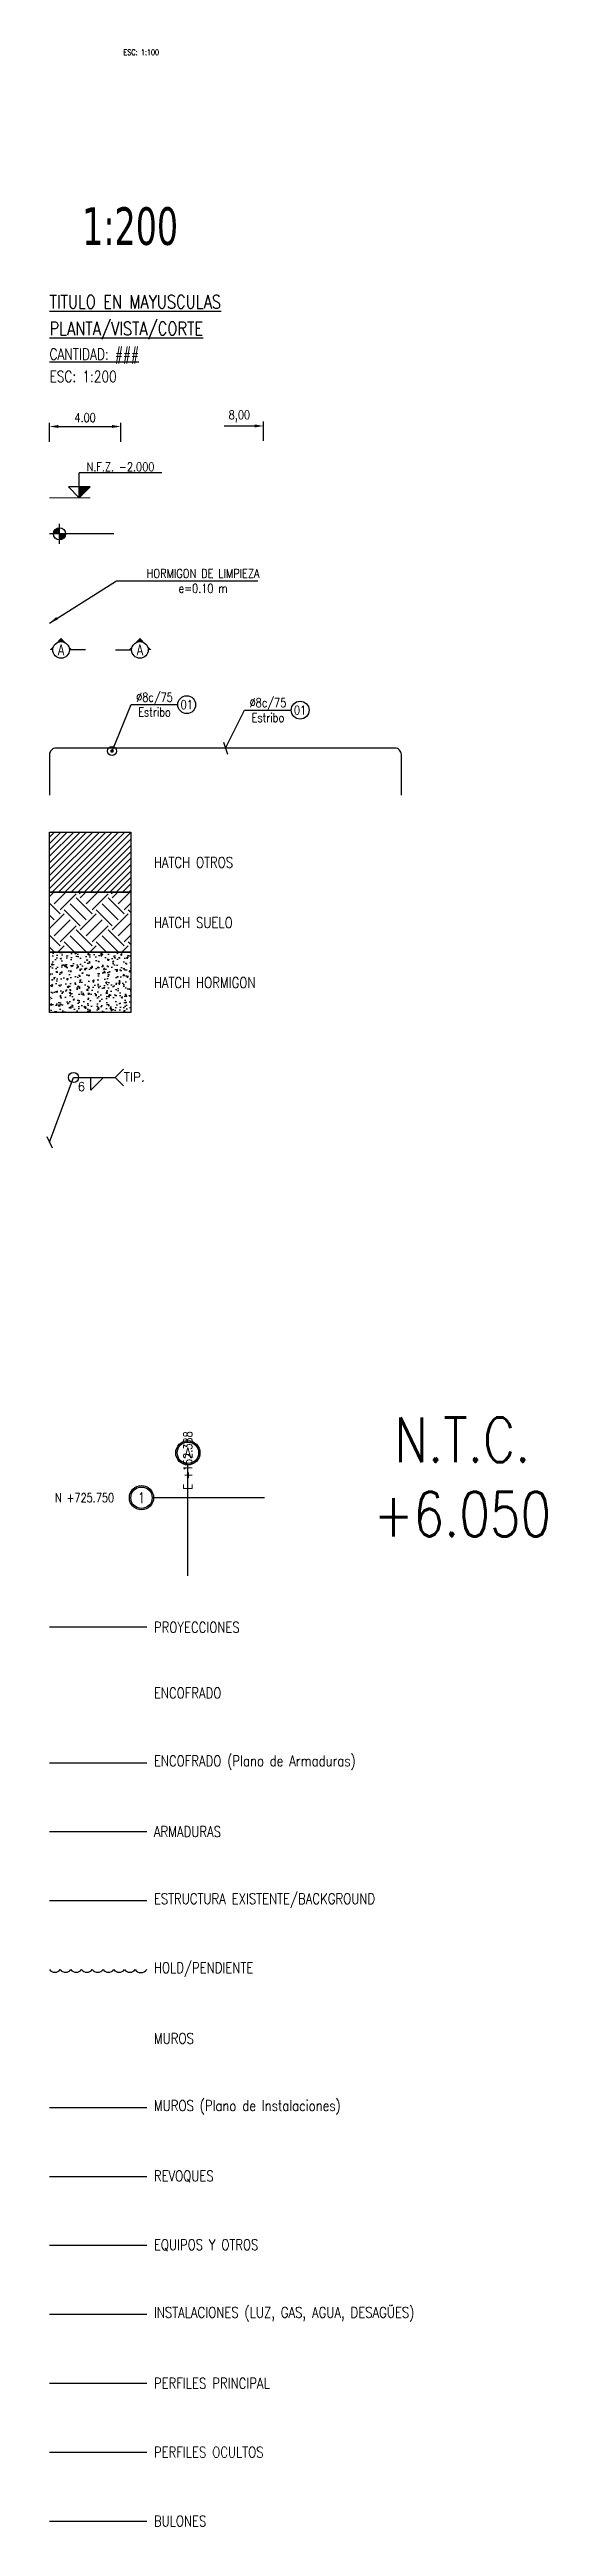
# Model space of a CAD drawing. Header units: millimetres. Extents: x -725228 to 10849, y -8846583 to 5995.
# Drawn here: x -825.2 to -797.3, y 801.8 to 940.6 of the extents above; entities that cross this region are included whole.
import ezdxf

# ---------------------------------------------------------------- set-up
doc = ezdxf.new("R2010")
doc.units = ezdxf.units.MM
doc.header["$PDMODE"] = 35
doc.header["$PDSIZE"] = 1
doc.linetypes.add('CENTER', pattern=[50.8, 31.75, -6.35, 6.35, -6.35])
doc.linetypes.add('HIDDEN', pattern=[9.525, 6.35, -3.175])
doc.layers.add('00-SIMB', color=1, linetype='Continuous', lineweight=0)
for name, color, linetype in [('CI-Armaduras', 4, 'Continuous'), ('CI-Auxiliar2', 2, 'Continuous'), ('CI-Encofrados', 2, 'Continuous'), ('CI-Equipamiento', 253, 'Continuous'), ('CI-I.S. Agua Caliente', 6, 'Continuous'), ('CI-Posiciones', 3, 'Continuous'), ('CI-Proyecciones', 1, 'HIDDEN'), ('CI-Revoques', 2, 'Continuous'), ('ES-Perfil-Oculto', 1, 'HIDDEN'), ('ES-Perfiles-f', 2, 'Continuous'), ('ES-Perfiles-g', 4, 'Continuous'), ('GE-Background', 252, 'Continuous'), ('GE-Cotas', 1, 'Continuous'), ('GE-Ejes', 1, 'CENTER'), ('GE-Hatch', 1, 'Continuous'), ('GE-Simbologia', 2, 'Continuous'), ('GE-Textos', 3, 'Continuous'), ('GE-Titulos', 4, 'Continuous'), ('PENDIENTE', 6, 'Continuous'), ('ZZ-Rotulo-Textos', 7, 'Continuous')]:
    doc.layers.add(name, color=color, linetype=linetype)
doc.styles.add('Romans', font='romans.shx', dxfattribs={"width": 0.8})
doc.styles.add('Romans PF', font='romans.shx', dxfattribs={"width": 0.8})
doc.styles.add('T2', font='ROMANS.shx', dxfattribs={"width": 0.8})
doc.styles.add('Tahoma', font='tahoma.ttf', dxfattribs={"width": 0.75})
doc.dimstyles.new('1-100', dxfattribs={"dimscale": 100, "dimtxt": 2.2, "dimasz": 1.5, "dimexe": 1, "dimexo": 0, "dimgap": 1, "dimtad": 1, "dimdec": 0, "dimzin": 9, "dimdsep": 46, "dimtxsty": 'T2', "dimblk": 'ARCHTICK', "dimcen": 0, "dimdle": 1, "dimclrd": 256, "dimclre": 256, "dimclrt": 2, "dimadec": 0, "dimazin": 0, "dimtfac": 0.666667, "dimtdec": 0, "dimtmove": 0, "dimatfit": 3, "dimldrblk": 'OBLIQUE', "dimfxl": 1, "dimtolj": 1, "dimtzin": 0, "dimlwd": -1, "dimlwe": -1, "dimarcsym": 0})
doc.dimstyles.new('1-25', dxfattribs={"dimscale": 25, "dimtxt": 2.5, "dimasz": 2.5, "dimexe": 1.25, "dimexo": 1.25, "dimgap": 1.25, "dimtad": 1, "dimdec": 0, "dimzin": 12, "dimtxsty": 'Romans PF', "dimcen": 0, "dimclrd": 2, "dimclre": 2, "dimclrt": 3, "dimadec": 0, "dimazin": 3, "dimtfac": 1, "dimtdec": 0, "dimtmove": 0, "dimatfit": 3, "dimfxl": 1, "dimlwd": -1, "dimlwe": -1, "dimarcsym": 0})
doc.dimstyles.new('COTAS GENERAL', dxfattribs={"dimscale": 0.1, "dimtxt": 2.5, "dimasz": 2.5, "dimexe": 1, "dimexo": 1, "dimgap": 1.25, "dimtad": 1, "dimzin": 1, "dimdsep": 46, "dimtxsty": 'Romans', "dimcen": 1, "dimclrd": 2, "dimclre": 1, "dimclrt": 3, "dimaunit": 1, "dimadec": 3, "dimazin": 0, "dimtfac": 1, "dimtix": 1, "dimtmove": 0, "dimatfit": 0, "dimfxl": 1.5, "dimtolj": 1, "dimarcsym": 0})
doc.dimstyles.new('COTAS REPLANTEO', dxfattribs={"dimscale": 0.1, "dimtxt": 2.5, "dimasz": 2.5, "dimexe": 1.25, "dimexo": 1.25, "dimgap": 1.25, "dimtad": 1, "dimjust": 1, "dimzin": 1, "dimtxsty": 'Romans PF', "dimcen": 0, "dimse2": 1, "dimsd2": 1, "dimclrd": 2, "dimclre": 1, "dimclrt": 3, "dimadec": 0, "dimazin": 3, "dimtfac": 1, "dimtmove": 0, "dimatfit": 3, "dimfxl": 1, "dimlwd": -1, "dimlwe": -1, "dimarcsym": 0})

msp = doc.modelspace()

# ---------------------------------------------------------------- texts
at = {"layer": 'CI-Posiciones', "style": 'Romans'}
for s, p in [('TIP.', (-821.006, 882.803)), ('6', (-823.605, 882.269))]:
    msp.add_text(s, height=0.5, dxfattribs=at).set_placement(p)
at = {"layer": 'CI-Posiciones', "char_height": 0.5, "attachment_point": 5, "style": 'Romans'}
for s, insert, width in [('%%C8c/75\\PEstribo', (-819.288, 903.924), 4.85026), ('01', (-817.483, 903.923), 0.53333), ('%%C8c/75\\PEstribo', (-812.928, 903.617), 4.85026), ('01', (-811.123, 903.616), 0.53333)]:
    msp.add_mtext(s, dxfattribs=dict(at, insert=insert, width=width))
at = {"layer": 'GE-Ejes', "color": 2, "insert": (-817.418, 863.195), "char_height": 0.5, "attachment_point": 6, "rotation": 90, "style": 'Romans'}
msp.add_mtext('E +152.388', dxfattribs=at)
at = {"layer": 'GE-Ejes', "color": 3, "char_height": 0.6, "width": 0.53333, "attachment_point": 5, "style": 'Romans'}
for s, insert in [('A', (-817.418, 861.995)), ('1', (-820.018, 859.477))]:
    msp.add_mtext(s, dxfattribs=dict(at, insert=insert))
at = {"layer": 'GE-Ejes', "color": 2, "insert": (-821.218, 859.477), "char_height": 0.5, "attachment_point": 4, "style": 'Romans'}
msp.add_mtext('\\pi-3.6571;N +725.750', dxfattribs=at)
at = {"layer": 'GE-Textos', "style": 'Romans'}
for s, insert, char_height, width, attachment_point in [('N.F.Z. -2.000', (-821.197, 917.003), 0.5, 4.85026, 8), ('A', (-824.528, 906.991), 0.6, 5.82031, 5), ('A', (-820.105, 906.991), 0.6, 5.82031, 5), ('\\pi-57.68;N.T.C.\\P+6.050', (-773.184, 860.642), 2.5, 24.25129, 5)]:
    msp.add_mtext(s, dxfattribs=dict(at, insert=insert, char_height=char_height, width=width, attachment_point=attachment_point))
at = {"layer": 'GE-Textos', "insert": (-817.458, 910.857), "char_height": 0.5, "attachment_point": 5, "style": 'Romans'}
msp.add_mtext('\\pi1.7904;HORMIGON DE LIMPIEZA\\Pe=0.10 m ', dxfattribs=at)
at = {"layer": 'GE-Titulos', "color": 3, "style": 'Romans PF', "width": 0.8}
msp.add_text('ESC: 1:100', height=0.3125, dxfattribs=at).set_placement((-821.026, 940.326))
at = {"layer": 'GE-Titulos', "attachment_point": 4, "line_spacing_factor": 1.200001, "style": 'Romans PF'}
for s, insert, char_height, width in [('{\\H0.75x;\\LTITULO EN MAYUSCULAS\\PPLANTA/VISTA/CORTE\\P\\H0.83333x;\\C3;CANTIDAD: ###\\P\\lESC: 1:200}', (-825.175, 924.441), 1, 71.35558), ('{\\H0.75x;HATCH OTROS}', (-819.324, 895.08), 0.8, 57.08447), ('{\\H0.75x;HATCH SUELO}', (-819.324, 891.712), 0.8, 57.08447), ('{\\H0.75x;HATCH HORMIGON}', (-819.324, 888.344), 0.8, 57.08447), ('{\\H0.75x;PROYECCIONES}', (-819.324, 852.216), 0.8, 57.08447), ('{\\H0.75x;ENCOFRADO}', (-819.324, 848.535), 0.8, 57.08447), ('{\\H0.75x;ENCOFRADO (Plano de Armaduras)}', (-819.324, 844.627), 0.8, 57.08447), ('{\\H0.75x;ARMADURAS}', (-819.324, 840.763), 0.8, 57.08447), ('{\\H0.75x;ESTRUCTURA EXISTENTE/BACKGROUND}', (-819.324, 836.899), 0.8, 57.08447), ('{\\H0.75x;HOLD/PENDIENTE}', (-819.324, 833.035), 0.8, 57.08447), ('{\\H0.75x;MUROS}', (-819.324, 829.171), 0.8, 57.08447), ('{\\H0.75x;MUROS (Plano de Instalaciones)}', (-819.324, 825.307), 0.8, 57.08447), ('{\\H0.75x;REVOQUES}', (-819.324, 821.443), 0.8, 57.08447), ('{\\H0.75x;EQUIPOS Y OTROS}', (-819.324, 817.579), 0.8, 57.08447), ('{\\H0.75x;INSTALACIONES (LUZ, GAS, AGUA, DESAGÜES)}', (-819.324, 813.715), 0.8, 57.08447), ('{\\H0.75x;PERFILES PRINCIPAL}', (-819.324, 809.851), 0.8, 57.08447), ('{\\H0.75x;PERFILES OCULTOS}', (-819.324, 805.987), 0.8, 57.08447), ('{\\H0.75x;BULONES}', (-819.324, 802.123), 0.8, 57.08447)]:
    msp.add_mtext(s, dxfattribs=dict(at, insert=insert, char_height=char_height, width=width))
at = {"layer": 'ZZ-Rotulo-Textos', "style": 'Tahoma', "width": 0.75}
msp.add_text('1:200', height=2.1094, dxfattribs=at).set_placement((-823.344, 929.691))

# ---------------------------------------------------------------- blocks, each defined once
blk = doc.blocks.new('_ArchTick')
at = {"color": 0, "linetype": 'ByBlock', "const_width": 0.15}
blk.add_lwpolyline([(-0.5, -0.5), (0.5, 0.5)], dxfattribs=at)
blk = doc.blocks.new('*D73')
at = {"layer": 'Defpoints', "color": 0, "transparency": 16777216}
for p in [(-821.18, 919.51), (-825.18, 918.45), (-821.18, 918.45)]:
    blk.add_point(p, dxfattribs=at)
at = {"layer": 'GE-Cotas', "color": 1, "lineweight": -2, "transparency": 16777216}
for p, q in [((-825.18, 918.65), (-825.18, 919.71)), ((-821.18, 918.65), (-821.18, 919.71))]:
    blk.add_line(p, q, dxfattribs=at)
at = {"layer": 'GE-Cotas', "color": 2, "lineweight": -2, "transparency": 16777216}
blk.add_line((-824.68, 919.51), (-821.68, 919.51), dxfattribs=at)
at = {"layer": 'GE-Cotas', "color": 2, "transparency": 16777216}
for points in [[(-824.68, 919.6), (-824.68, 919.43), (-825.18, 919.51)], [(-821.68, 919.6), (-821.68, 919.43), (-821.18, 919.51)]]:
    blk.add_solid(points, dxfattribs=at)
at = {"layer": 'GE-Cotas', "color": 3, "transparency": 16777216, "insert": (-823.18, 920.01), "char_height": 0.5, "attachment_point": 5, "style": 'Romans'}
blk.add_mtext('\\A1;4.00', dxfattribs=at)
blk = doc.blocks.new('*D74')
at = {"layer": 'Defpoints', "color": 0, "transparency": 16777216}
for p in [(-821.18, 919.54), (-821.18, 918.45), (-813.18, 918.45)]:
    blk.add_point(p, dxfattribs=at)
at = {"layer": 'GE-Cotas', "color": 2, "transparency": 16777216}
blk.add_line((-813.68, 919.54), (-815.39, 919.54), dxfattribs=at)
at = {"layer": 'GE-Cotas', "color": 1, "transparency": 16777216}
blk.add_line((-813.18, 918.7), (-813.18, 919.79), dxfattribs=at)
at = {"layer": 'GE-Cotas', "color": 2, "transparency": 16777216}
blk.add_solid([(-813.68, 919.63), (-813.68, 919.46), (-813.18, 919.54)], dxfattribs=at)
at = {"layer": 'GE-Cotas', "color": 3, "transparency": 16777216, "insert": (-814.53, 920.09), "char_height": 0.5, "attachment_point": 5, "style": 'Romans PF'}
blk.add_mtext('8,00', dxfattribs=at)

# ---------------------------------------------------------------- dimensions: what is measured, and where the dimension line sits
at = {"layer": 'GE-Cotas'}
for base, p1, dimstyle, override, picture, middle in [((-821.175, 919.543), (-813.175, 918.448), 'COTAS REPLANTEO', {"dimscale": 0.2, "dimdec": 2, "dimzin": 0}, '*D74', (-814.535, 920.09)), ((-821.175, 919.512), (-825.175, 918.448), 'COTAS GENERAL', {"dimscale": 0.2, "dimdec": 2, "dimzin": 1}, '*D73', (-823.175, 920.012))]:
    dim = msp.add_linear_dim(base=base, p1=p1, p2=(-821.175, 918.448), dimstyle=dimstyle, override=override, dxfattribs=at)
    dim.commit()
    dim.dimension.update_dxf_attribs({"geometry": picture, "text_midpoint": middle})

# ---------------------------------------------------------------- hatches: boundary and pattern name
at = {"layer": 'GE-Hatch'}
h = msp.add_hatch(dxfattribs=at)
h.set_pattern_fill('ANSI31', color=256, scale=0.08, style=0)
h.set_pattern_definition([(45, (2467.58093, 452.39403), (-0.179605122, 0.179605122), [])])
h.paths.add_polyline_path([(-820.615, 896.782), (-825.175, 896.782), (-825.175, 893.414), (-820.615, 893.414)])
h = msp.add_hatch(dxfattribs=at)
h.set_pattern_fill('EARTH', color=256, scale=0.2, angle=45, style=0)
h.set_pattern_definition([(45, (2467.5809, 452.394), (1e-16, 1.7960512), [1.27, -1.27]), (45, (2467.2442, 452.7308), (1e-16, 1.7960512), [1.27, -1.27]), (45, (2466.9074, 453.0675), (1e-16, 1.7960512), [1.27, -1.27]), (135, (2466.9074, 453.292), (-1.7960512, 1e-16), [1.27, -1.27]), (135, (2467.2442, 453.6288), (-1.7960512, 1e-16), [1.27, -1.27]), (135, (2467.5809, 453.9656), (-1.7960512, 1e-16), [1.27, -1.27])])
h.paths.add_polyline_path([(-820.615, 893.414), (-825.175, 893.414), (-825.175, 890.046), (-820.615, 890.046)])
h = msp.add_hatch(dxfattribs=at)
h.set_pattern_fill('AR-CONC', color=256, scale=0.004, style=0)
h.set_pattern_definition([(50, (2467.5809, 452.394), (0.72873868, -0.06375634), [0.0762, -0.8382]), (355, (2467.5809, 452.394), (-0.1409713, 0.76422657), [0.06096, -0.67056]), (100.451, (2467.64166, 452.3887), (0.58777, 0.70046675), [0.06476, -0.71236]), (46.1842, (2467.5809, 452.5972), (1.08431616, -0.1681693), [0.1143, -1.2573]), (96.6356, (2467.6713, 452.5832), (0.94961694, 0.98970222), [0.09714, -1.06854]), (351.184, (2467.5809, 452.5972), (0.94961842, 0.98970047), [0.09144, -1.00584]), (21, (2467.6825, 452.5464), (0.60645952, -0.40906207), [0.0762, -0.8382]), (326, (2467.6825, 452.5464), (0.24720811, 0.73675186), [0.06096, -0.67056]), (71.4514, (2467.7331, 452.51234), (0.85366596, 0.32769143), [0.06476, -0.71236]), (37.5, (2467.58093, 452.39403), (0.012354413, 0.338220155), [0, -0.662432, 0, -0.68072, 0, -0.6731]), (7.5, (2467.58093, 452.39403), (0.26727865, 0.4007223), [0, -0.388112, 0, -0.647192, 0, -0.25654]), (327.5, (2467.35436, 452.39403), (0.54236238, -0.022914976), [0, -0.254, 0, -0.79248, 0, -1.05156]), (317.5, (2467.25276, 452.39403), (0.592516726, 0.101705964), [0, -0.3302, 0, -0.526288, 0, -0.74676])])
h.paths.add_polyline_path([(-820.615, 890.046), (-825.175, 890.046), (-825.175, 886.678), (-820.615, 886.678)])
at = {"layer": 'GE-Simbologia'}
h = msp.add_hatch(color=2, dxfattribs=at)
h.paths.add_polyline_path([(-824.613, 913.496), (-824.27, 913.496, -0.4142136), (-824.613, 913.154)])
h.paths.add_polyline_path([(-824.613, 913.496), (-824.955, 913.496, -0.4142136), (-824.613, 913.839)])
h = msp.add_hatch(color=256, dxfattribs=at)
h.paths.add_polyline_path([(-824.198, 907.32), (-824.528, 907.676), (-824.857, 907.32, -0.1989124), (-824.528, 907.457, -0.1989124)])
h.paths.add_polyline_path([(-824.062, 906.991), (-823.894, 906.991), (-824.174, 907.294, -0.1785979)])
h.paths.add_polyline_path([(-824.993, 906.991, -0.1785979), (-824.881, 907.294), (-825.161, 906.991)])
h = msp.add_hatch(color=256, dxfattribs=at)
h.paths.add_polyline_path([(-820.434, 907.32), (-820.105, 907.676), (-819.776, 907.32, 0.1989124), (-820.105, 907.457, 0.1989124)])
h.paths.add_polyline_path([(-820.57, 906.991), (-820.738, 906.991), (-820.459, 907.294, 0.1785979)])
h.paths.add_polyline_path([(-819.639, 906.991, 0.1785979), (-819.751, 907.294), (-819.471, 906.991)])

# ---------------------------------------------------------------- linework, layer by layer
at = {"layer": '00-SIMB'}
msp.add_line((-825.175, 915.519), (-822.905, 915.519), dxfattribs=at)
at = {"layer": 'CI-Armaduras'}
msp.add_line((-825.175, 840.763), (-819.724, 840.763), dxfattribs=at)
msp.add_lwpolyline([(-805.447, 898.855), (-805.447, 901.125, 0.4142136), (-805.807, 901.485), (-824.815, 901.485, 0.4142136), (-825.175, 901.125), (-825.175, 898.855)], format="xyb", dxfattribs=at)
at = {"layer": 'CI-Armaduras', "const_width": 0.1}
msp.add_lwpolyline([(-821.721, 901.325, 1), (-821.621, 901.325, 1)], format="xyb", close=True, dxfattribs=at)
at = {"layer": 'CI-Auxiliar2'}
for points in [[(-825.175, 896.782), (-820.615, 896.782), (-820.615, 893.414), (-825.175, 893.414)], [(-825.175, 893.414), (-820.615, 893.414), (-820.615, 890.046), (-825.175, 890.046)], [(-825.175, 890.046), (-820.615, 890.046), (-820.615, 886.678), (-825.175, 886.678)]]:
    msp.add_lwpolyline(points, close=True, dxfattribs=at)
at = {"layer": 'CI-Encofrados'}
msp.add_line((-825.175, 844.627), (-819.724, 844.627), dxfattribs=at)
at = {"layer": 'CI-Equipamiento'}
msp.add_line((-825.175, 817.579), (-819.724, 817.579), dxfattribs=at)
at = {"layer": 'CI-I.S. Agua Caliente'}
msp.add_line((-825.175, 813.715), (-819.724, 813.715), dxfattribs=at)
at = {"layer": 'CI-Posiciones'}
for centre in [(-817.483, 903.923), (-811.123, 903.616)]:
    msp.add_circle(centre, 0.5, dxfattribs=at)
at = {"layer": 'CI-Proyecciones', "ltscale": 100}
msp.add_line((-819.724, 852.216), (-825.175, 852.216), dxfattribs=at)
at = {"layer": 'CI-Revoques'}
for p, q in [((-825.175, 825.307), (-819.724, 825.307)), ((-825.175, 821.443), (-819.724, 821.443))]:
    msp.add_line(p, q, dxfattribs=at)
at = {"layer": 'ES-Perfil-Oculto', "ltscale": 100}
msp.add_line((-825.175, 805.987), (-819.724, 805.987), dxfattribs=at)
at = {"layer": 'ES-Perfiles-f'}
msp.add_line((-825.175, 802.123), (-819.724, 802.123), dxfattribs=at)
at = {"layer": 'ES-Perfiles-g'}
msp.add_line((-825.175, 809.851), (-819.724, 809.851), dxfattribs=at)
at = {"layer": 'GE-Background'}
msp.add_line((-825.175, 836.899), (-819.724, 836.899), dxfattribs=at)
at = {"layer": 'GE-Ejes', "ltscale": 1000}
for p, q in [((-817.418, 855.094), (-817.418, 861.315)), ((-813.117, 859.477), (-819.338, 859.477))]:
    msp.add_line(p, q, dxfattribs=at)
at = {"layer": 'GE-Ejes', "color": 3, "linetype": 'ByBlock'}
for centre, radius in [((-817.418, 861.995), 0.68), ((-817.418, 861.995), 0.6), ((-820.018, 859.477), 0.68), ((-820.018, 859.477), 0.6)]:
    msp.add_circle(centre, radius, dxfattribs=at)
at = {"layer": 'GE-Simbologia', "color": 2}
for p, q in [((-823.509, 915.519), (-823.509, 916.923)), ((-818.884, 916.923), (-823.509, 916.923)), ((-821.576, 913.496), (-825.175, 913.496)), ((-824.613, 912.934), (-824.613, 914.059))]:
    msp.add_line(p, q, dxfattribs=at)
at = {"layer": 'GE-Simbologia'}
for p, q in [((-823.162, 906.991), (-824.062, 906.991)), ((-821.47, 906.991), (-820.57, 906.991)), ((-822.864, 882.309), (-822.864, 883.029)), ((-822.143, 883.029), (-822.864, 882.309)), ((-821.487, 883.029), (-821.02, 883.495)), ((-821.487, 883.029), (-821.02, 882.563))]:
    msp.add_line(p, q, dxfattribs=at)
at = {"layer": 'GE-Simbologia', "color": 2}
msp.add_lwpolyline([(-822.905, 916.123), (-824.114, 916.123), (-823.509, 915.519), (-822.905, 916.123)], dxfattribs=at)
msp.add_circle((-824.613, 913.496), 0.342, dxfattribs=at)
at = {"layer": 'GE-Simbologia'}
for centre, radius in [((-824.528, 906.991), 0.465), ((-820.105, 906.991), 0.465), ((-823.83, 883.029), 0.287)]:
    msp.add_circle(centre, radius, dxfattribs=at)
at = {"layer": 'GE-Simbologia', "color": 2}
msp.add_solid([(-823.509, 915.519), (-823.509, 916.123), (-822.905, 916.123)], dxfattribs=at)
at = {"layer": 'PENDIENTE'}
msp.add_lwpolyline([(-825.175, 833.035, 0.5205671), (-824.575, 833.035, 0.5205671), (-823.975, 833.035, 0.5205671), (-823.375, 833.035, 0.5205671), (-822.775, 833.035, 0.5205671), (-822.175, 833.035, 0.5205671), (-821.575, 833.035, 0.5205671), (-820.975, 833.035, 0.5205671), (-820.375, 833.035, 0.5205671), (-819.724, 833.035, 0.5205671)], format="xyb", dxfattribs=at)

msp.set_redraw_order([(e.dxf.handle, doc.entitydb.next_handle()) for e in msp.query("TEXT MTEXT ATTDEF DIMENSION ARC_DIMENSION")])  # texts and dimensions are drawn at this point

# ---------------------------------------------------------------- leaders
at = {"layer": 'GE-Simbologia'}
msp.add_leader([(-825.175, 908.498), (-821.411, 910.857), (-813.504, 910.857)], dimstyle='COTAS REPLANTEO', override={"dimscale": 0.2, "dimtxt": 2, "dimexe": 0.5, "dimexo": 1, "dimgap": 0.5, "dimzin": 0, "dimdsep": 46}, dxfattribs=at)
at = {"layer": 'GE-Simbologia', "ltscale": 0.2}
for points, override in [([(-821.671, 901.325), (-820.593, 903.924), (-817.983, 903.924)], {"dimscale": 0.2, "dimasz": 2.5, "dimgap": 1.25, "dimtad": 0, "dimldrblk": 'Origin'}), ([(-815.311, 901.485), (-814.233, 903.617), (-811.623, 903.617)], {"dimscale": 0.2, "dimasz": 2.5, "dimgap": 1.25, "dimtad": 0, "dimldrblk": 'Oblique'})]:
    msp.add_leader(points, dimstyle='1-25', override=override, dxfattribs=at)
at = {"layer": 'GE-Simbologia', "color": 1}
msp.add_leader([(-825.175, 879.409), (-823.83, 883.029), (-821.487, 883.029)], dimstyle='1-100', override={"dimscale": 0.2, "dimasz": 2.5, "dimtad": 0}, dxfattribs=at)

doc.saveas('drawing.dxf')
